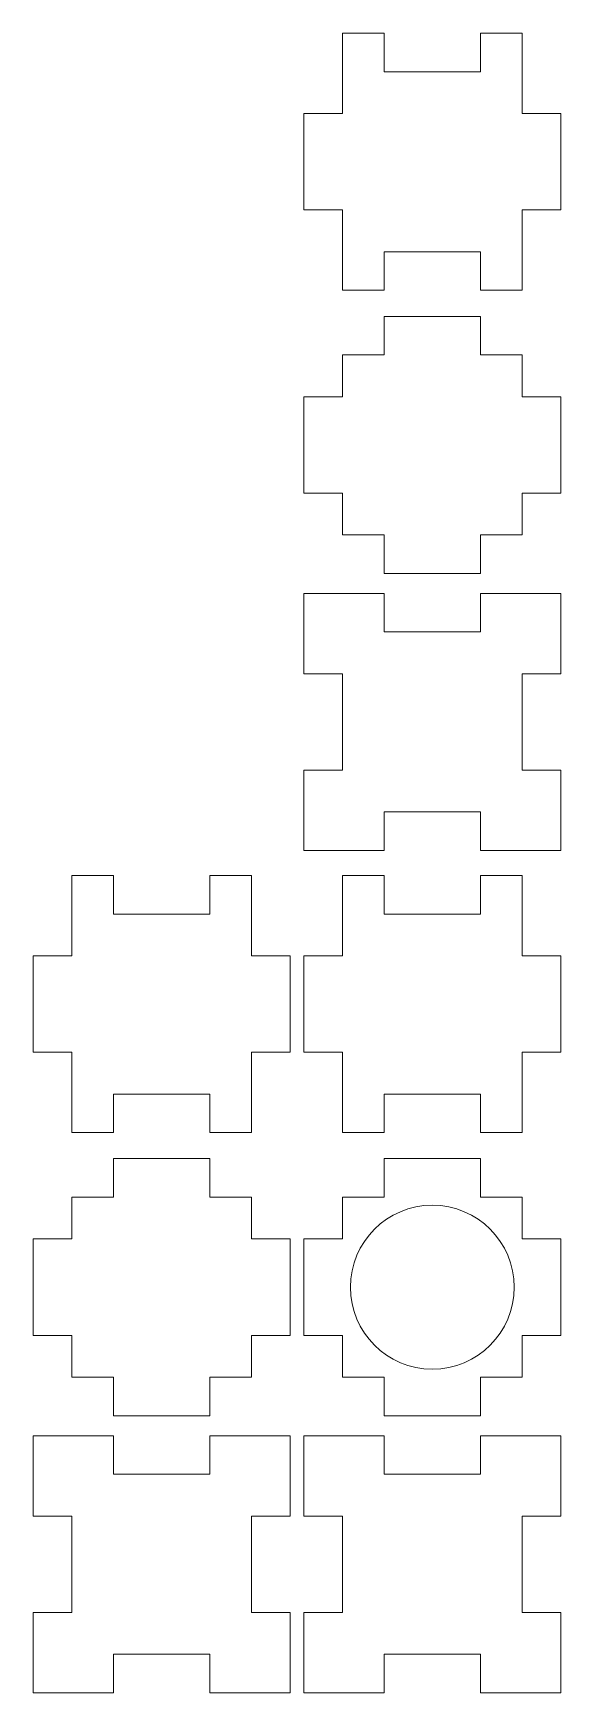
# Model space of a CAD drawing. Header units: millimetres. Extents: x -467 to 1656, y -24 to 1372.
# Drawn here: x -175.6 to -93.4, y 32.5 to 290.7 of the extents above; entities that cross this region are included whole.
import ezdxf

# ---------------------------------------------------------------- set-up
doc = ezdxf.new("R2010")
doc.units = ezdxf.units.MM
doc.layers.add('Corte', color=1, linetype='Continuous', lineweight=5)

msp = doc.modelspace()

# ---------------------------------------------------------------- linework, layer by layer
at = {"layer": 'Corte'}
for p, q in [((-127.431, 290.681), (-127.431, 278.181)), ((-127.431, 290.681), (-120.931, 290.681)), ((-120.931, 290.681), (-120.931, 284.681)), ((-105.931, 290.681), (-105.931, 284.681)), ((-105.931, 290.681), (-99.431, 290.681)), ((-99.431, 290.681), (-99.431, 278.181)), ((-120.931, 284.681), (-105.931, 284.681)), ((-133.431, 263.181), (-133.431, 278.181)), ((-133.431, 278.181), (-127.431, 278.181)), ((-93.431, 278.181), (-99.431, 278.181)), ((-93.431, 263.181), (-93.431, 278.181)), ((-133.431, 263.181), (-127.431, 263.181)), ((-127.431, 250.681), (-127.431, 263.181)), ((-93.431, 263.181), (-99.431, 263.181)), ((-99.431, 250.681), (-99.431, 263.181)), ((-120.931, 256.681), (-105.931, 256.681)), ((-120.931, 250.681), (-120.931, 256.681)), ((-105.931, 250.681), (-105.931, 256.681)), ((-127.431, 250.681), (-120.931, 250.681)), ((-105.931, 250.681), (-99.431, 250.681)), ((-120.931, 246.631), (-120.931, 240.631)), ((-120.931, 246.631), (-105.931, 246.631)), ((-105.931, 246.631), (-105.931, 240.631)), ((-127.431, 240.631), (-127.431, 234.131)), ((-120.931, 240.631), (-127.431, 240.631)), ((-105.931, 240.631), (-99.431, 240.631)), ((-99.431, 240.631), (-99.431, 234.131)), ((-133.431, 219.131), (-133.431, 234.131)), ((-127.431, 234.131), (-133.431, 234.131)), ((-99.431, 234.131), (-93.431, 234.131)), ((-93.431, 219.131), (-93.431, 234.131)), ((-127.431, 219.131), (-133.431, 219.131)), ((-127.431, 212.631), (-127.431, 219.131)), ((-99.431, 219.131), (-93.431, 219.131)), ((-99.431, 212.631), (-99.431, 219.131)), ((-120.931, 212.631), (-127.431, 212.631)), ((-120.931, 206.631), (-120.931, 212.631)), ((-105.931, 212.631), (-99.431, 212.631)), ((-105.931, 206.631), (-105.931, 212.631)), ((-120.931, 206.631), (-105.931, 206.631)), ((-133.431, 191.03), (-133.431, 203.53)), ((-133.431, 203.53), (-120.931, 203.53)), ((-120.931, 203.53), (-120.931, 197.53)), ((-105.931, 203.53), (-105.931, 197.53)), ((-105.931, 203.53), (-93.431, 203.53)), ((-93.431, 191.03), (-93.431, 203.53)), ((-120.931, 197.53), (-105.931, 197.53)), ((-133.431, 191.03), (-127.431, 191.03)), ((-127.431, 191.03), (-127.431, 176.03)), ((-93.431, 191.03), (-99.431, 191.03)), ((-99.431, 176.03), (-99.431, 191.03)), ((-133.431, 163.53), (-133.431, 176.03)), ((-133.431, 176.03), (-127.431, 176.03)), ((-93.431, 176.03), (-99.431, 176.03)), ((-93.431, 163.53), (-93.431, 176.03)), ((-105.931, 169.53), (-120.931, 169.53)), ((-120.931, 163.53), (-120.931, 169.53)), ((-105.931, 163.53), (-105.931, 169.53)), ((-133.431, 163.53), (-120.931, 163.53)), ((-105.931, 163.53), (-93.431, 163.53)), ((-169.55, 159.648), (-169.55, 147.148)), ((-169.55, 159.648), (-163.05, 159.648)), ((-163.05, 159.648), (-163.05, 153.648)), ((-148.05, 159.648), (-148.05, 153.648)), ((-148.05, 159.648), (-141.55, 159.648)), ((-141.55, 159.648), (-141.55, 147.148)), ((-127.431, 159.648), (-127.431, 147.148)), ((-127.431, 159.648), (-120.931, 159.648)), ((-120.931, 159.648), (-120.931, 153.648)), ((-105.931, 159.648), (-105.931, 153.648)), ((-105.931, 159.648), (-99.431, 159.648)), ((-99.431, 159.648), (-99.431, 147.148)), ((-163.05, 153.648), (-148.05, 153.648)), ((-120.931, 153.648), (-105.931, 153.648)), ((-175.55, 132.148), (-175.55, 147.148)), ((-175.55, 147.148), (-169.55, 147.148)), ((-135.55, 147.148), (-141.55, 147.148)), ((-135.55, 132.148), (-135.55, 147.148)), ((-133.431, 132.148), (-133.431, 147.148)), ((-133.431, 147.148), (-127.431, 147.148)), ((-93.431, 147.148), (-99.431, 147.148)), ((-93.431, 132.148), (-93.431, 147.148)), ((-175.55, 132.148), (-169.55, 132.148)), ((-169.55, 119.648), (-169.55, 132.148)), ((-135.55, 132.148), (-141.55, 132.148)), ((-141.55, 119.648), (-141.55, 132.148)), ((-133.431, 132.148), (-127.431, 132.148)), ((-127.431, 119.648), (-127.431, 132.148)), ((-93.431, 132.148), (-99.431, 132.148)), ((-99.431, 119.648), (-99.431, 132.148)), ((-163.05, 125.648), (-148.05, 125.648)), ((-163.05, 119.648), (-163.05, 125.648)), ((-148.05, 119.648), (-148.05, 125.648)), ((-120.931, 125.648), (-105.931, 125.648)), ((-120.931, 119.648), (-120.931, 125.648)), ((-105.931, 119.648), (-105.931, 125.648)), ((-169.55, 119.648), (-163.05, 119.648)), ((-148.05, 119.648), (-141.55, 119.648)), ((-127.431, 119.648), (-120.931, 119.648)), ((-105.931, 119.648), (-99.431, 119.648)), ((-163.05, 115.598), (-163.05, 109.598)), ((-163.05, 115.598), (-148.05, 115.598)), ((-148.05, 115.598), (-148.05, 109.598)), ((-120.931, 115.598), (-120.931, 109.598)), ((-120.931, 115.598), (-105.931, 115.598)), ((-105.931, 115.598), (-105.931, 109.598)), ((-169.55, 109.598), (-169.55, 103.098)), ((-163.05, 109.598), (-169.55, 109.598)), ((-148.05, 109.598), (-141.55, 109.598)), ((-141.55, 109.598), (-141.55, 103.098)), ((-127.431, 109.598), (-127.431, 103.098)), ((-120.931, 109.598), (-127.431, 109.598)), ((-105.931, 109.598), (-99.431, 109.598)), ((-99.431, 109.598), (-99.431, 103.098)), ((-175.55, 88.098), (-175.55, 103.098)), ((-169.55, 103.098), (-175.55, 103.098)), ((-141.55, 103.098), (-135.55, 103.098)), ((-135.55, 88.098), (-135.55, 103.098)), ((-133.431, 88.098), (-133.431, 103.098)), ((-127.431, 103.098), (-133.431, 103.098)), ((-99.431, 103.098), (-93.431, 103.098)), ((-93.431, 88.098), (-93.431, 103.098)), ((-169.55, 88.098), (-175.55, 88.098)), ((-169.55, 81.598), (-169.55, 88.098)), ((-141.55, 88.098), (-135.55, 88.098)), ((-141.55, 81.598), (-141.55, 88.098)), ((-127.431, 88.098), (-133.431, 88.098)), ((-127.431, 81.598), (-127.431, 88.098)), ((-99.431, 88.098), (-93.431, 88.098)), ((-99.431, 81.598), (-99.431, 88.098)), ((-163.05, 81.598), (-169.55, 81.598)), ((-163.05, 75.598), (-163.05, 81.598)), ((-148.05, 81.598), (-141.55, 81.598)), ((-148.05, 75.598), (-148.05, 81.598)), ((-120.931, 81.598), (-127.431, 81.598)), ((-120.931, 75.598), (-120.931, 81.598)), ((-105.931, 81.598), (-99.431, 81.598)), ((-105.931, 75.598), (-105.931, 81.598)), ((-163.05, 75.598), (-148.05, 75.598)), ((-120.931, 75.598), (-105.931, 75.598)), ((-175.55, 59.997), (-175.55, 72.497)), ((-175.55, 72.497), (-163.05, 72.497)), ((-163.05, 72.497), (-163.05, 66.497)), ((-148.05, 72.497), (-148.05, 66.497)), ((-148.05, 72.497), (-135.55, 72.497)), ((-135.55, 59.997), (-135.55, 72.497)), ((-133.431, 59.997), (-133.431, 72.497)), ((-133.431, 72.497), (-120.931, 72.497)), ((-120.931, 72.497), (-120.931, 66.497)), ((-105.931, 72.497), (-105.931, 66.497)), ((-105.931, 72.497), (-93.431, 72.497)), ((-93.431, 59.997), (-93.431, 72.497)), ((-163.05, 66.497), (-148.05, 66.497)), ((-120.931, 66.497), (-105.931, 66.497)), ((-175.55, 59.997), (-169.55, 59.997)), ((-169.55, 59.997), (-169.55, 44.997)), ((-135.55, 59.997), (-141.55, 59.997)), ((-141.55, 44.997), (-141.55, 59.997)), ((-133.431, 59.997), (-127.431, 59.997)), ((-127.431, 59.997), (-127.431, 44.997)), ((-93.431, 59.997), (-99.431, 59.997)), ((-99.431, 44.997), (-99.431, 59.997)), ((-175.55, 32.497), (-175.55, 44.997)), ((-175.55, 44.997), (-169.55, 44.997)), ((-135.55, 44.997), (-141.55, 44.997)), ((-135.55, 32.497), (-135.55, 44.997)), ((-133.431, 32.497), (-133.431, 44.997)), ((-133.431, 44.997), (-127.431, 44.997)), ((-93.431, 44.997), (-99.431, 44.997)), ((-93.431, 32.497), (-93.431, 44.997)), ((-148.05, 38.497), (-163.05, 38.497)), ((-163.05, 32.497), (-163.05, 38.497)), ((-148.05, 32.497), (-148.05, 38.497)), ((-105.931, 38.497), (-120.931, 38.497)), ((-120.931, 32.497), (-120.931, 38.497)), ((-105.931, 32.497), (-105.931, 38.497)), ((-175.55, 32.497), (-163.05, 32.497)), ((-148.05, 32.497), (-135.55, 32.497)), ((-133.431, 32.497), (-120.931, 32.497)), ((-105.931, 32.497), (-93.431, 32.497))]:
    msp.add_line(p, q, dxfattribs=at)
msp.add_circle((-113.431, 95.598), 12.75, dxfattribs=at)

doc.saveas('drawing.dxf')
